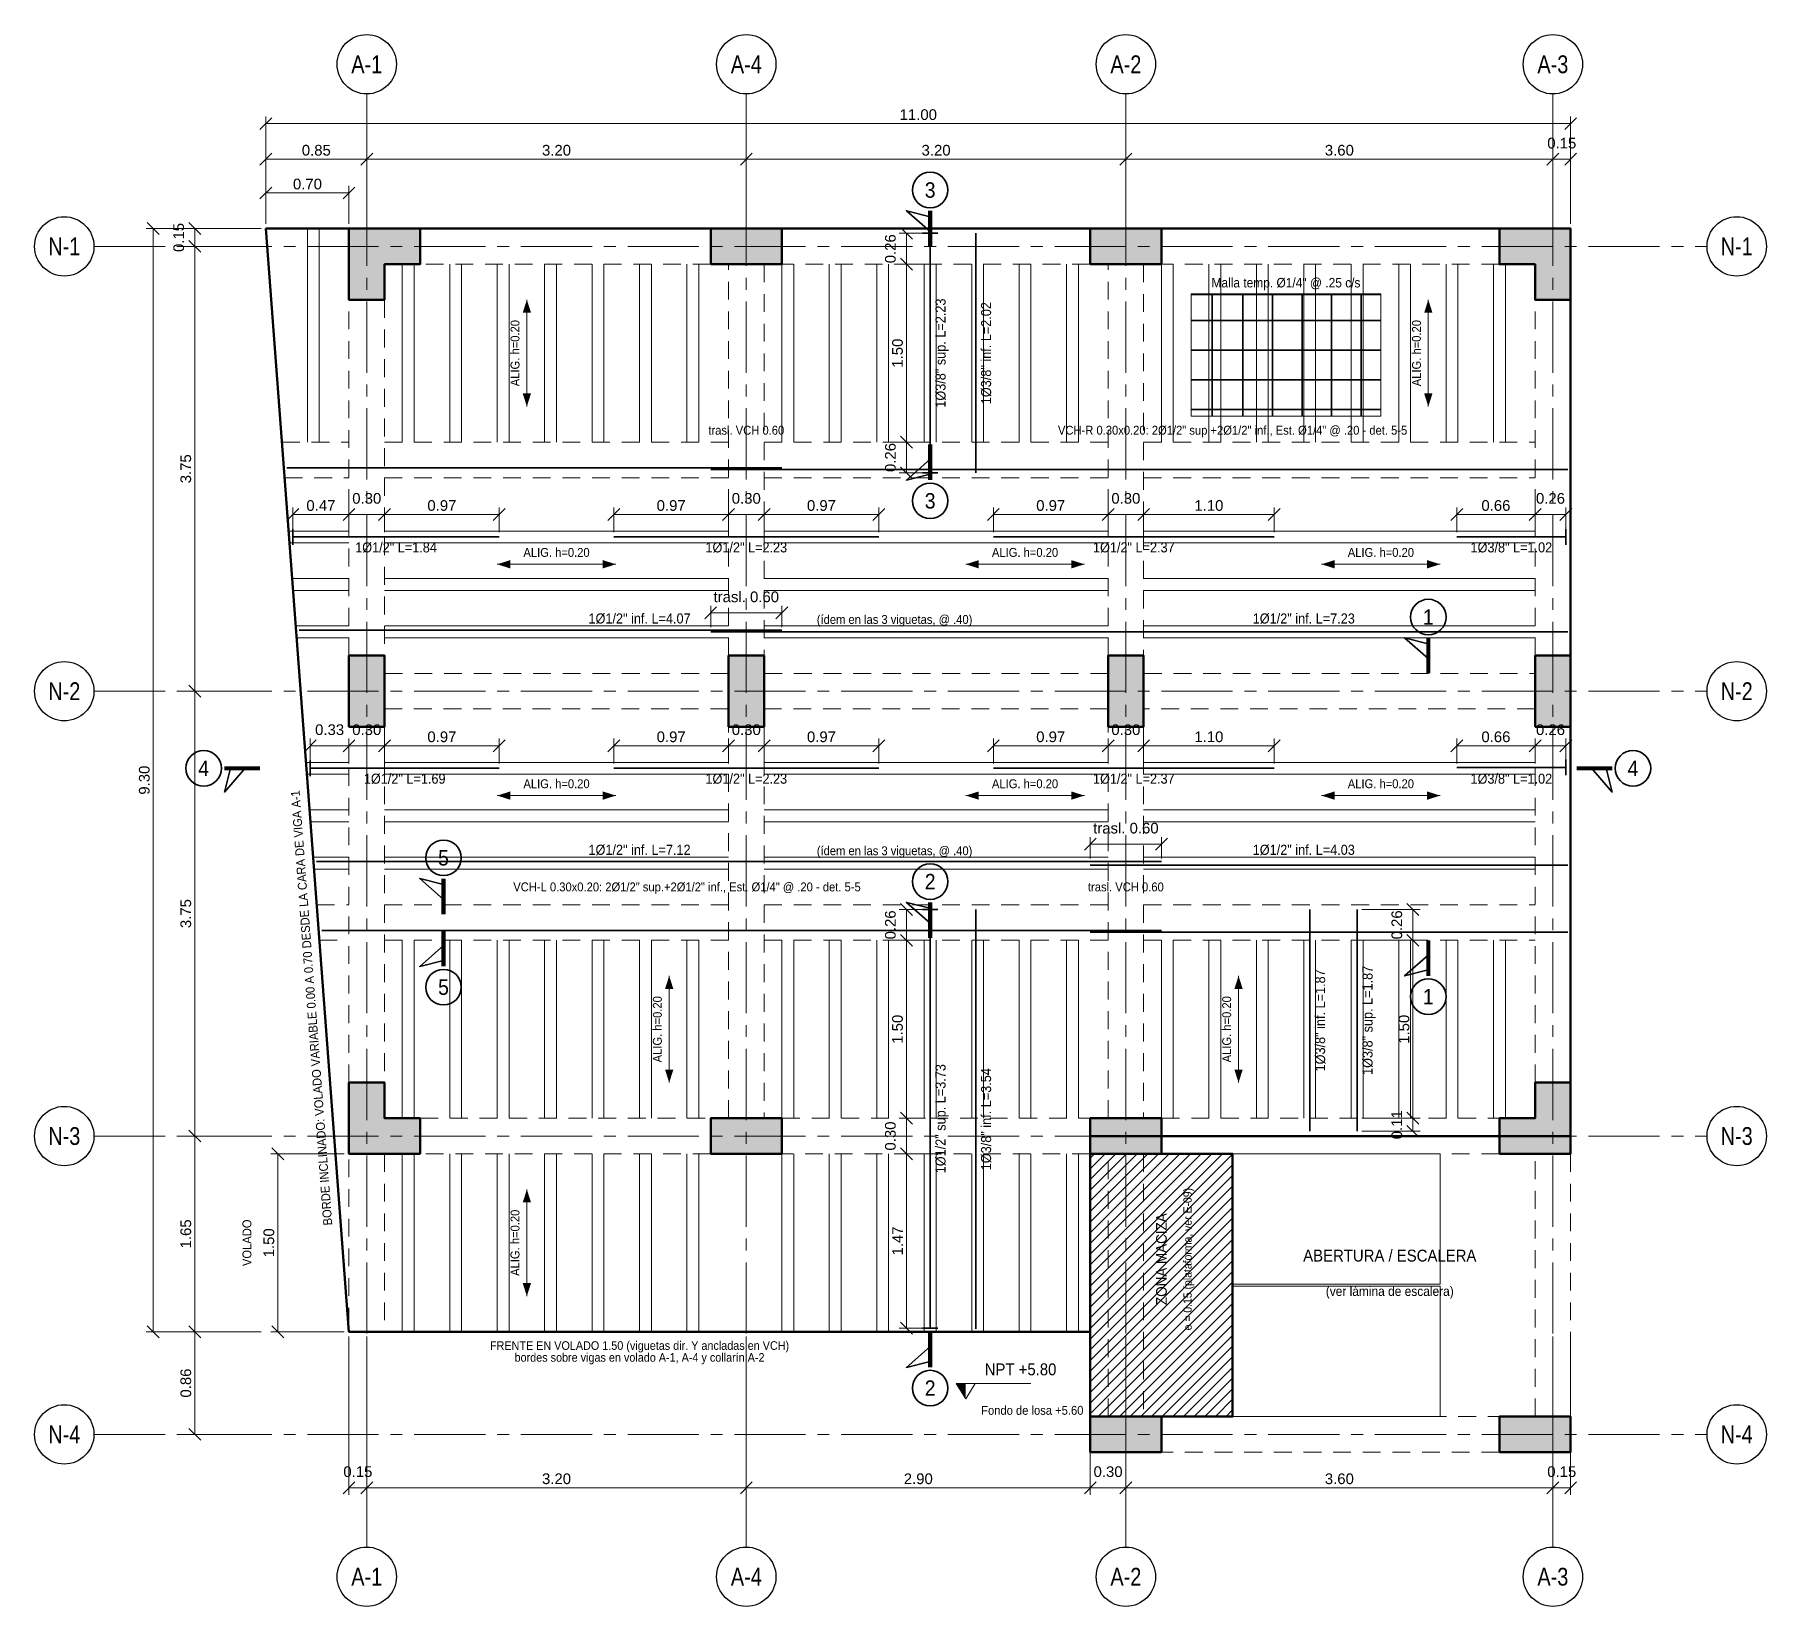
# Model space of a CAD drawing. Header units: metres. Extents: x -3 to 125, y -40 to 31.
# Drawn here: x -2.8 to 11.8, y -1.45 to 11.8 of the extents above; entities that cross this region are included whole.
import ezdxf
from ezdxf.enums import TextEntityAlignment as Align

# ---------------------------------------------------------------- set-up
doc = ezdxf.new("R2010")
doc.units = ezdxf.units.M
doc.linetypes.add('EJE50', pattern=[0.875, 0.6, -0.1, 0.075, -0.1])
doc.linetypes.add('OCULTA50', pattern=[0.225, 0.15, -0.075])
for name, color, linetype, lineweight in [('E-ACERO', 1, 'Continuous', 35), ('E-ACERO-TXT', 7, 'Continuous', 18), ('E-COLUMNA', 7, 'Continuous', 50), ('E-COLUMNA-ACH', 252, 'Continuous', 0), ('E-CORTE', 7, 'Continuous', 50), ('E-CORTE-ACH', 254, 'Continuous', 0), ('E-COTA', 7, 'Continuous', 13), ('E-EJES', 1, 'Continuous', 18), ('E-EJES-ID', 7, 'Continuous', 25), ('E-NIVEL', 7, 'Continuous', 18), ('E-OCULTO', 8, 'Continuous', 18), ('E-PROYECCION', 8, 'Continuous', 18), ('E-SECCION', 7, 'Continuous', 35), ('E-TEXTO', 7, 'Continuous', 18), ('E-TITULO', 7, 'Continuous', 35)]:
    doc.layers.add(name, color=color, linetype=linetype, lineweight=lineweight)
doc.styles.add('ARIAL', font='arial.ttf')
doc.dimstyles.new('COTA50', dxfattribs={"dimtxt": 0.09, "dimasz": 0.06, "dimexe": 0.06, "dimexo": 0.04, "dimgap": 0.03, "dimtad": 1, "dimzin": 0, "dimdsep": 46, "dimtxsty": 'ARIAL', "dimtsz": 0.05, "dimcen": 2.5, "dimclrd": 7, "dimclre": 7, "dimclrt": 7, "dimazin": 3, "dimtfac": 1, "dimtmove": 2, "dimatfit": 3, "dimlwd": 13, "dimlwe": 13})

msp = doc.modelspace()

# ---------------------------------------------------------------- texts
at = {"layer": 'E-ACERO-TXT', "style": 'ARIAL', "width": 0.9}
for s, height, p in [('Malla temp. Ø1/4" @ .25 c/s', 0.08, (7.75, 9.645)), ('1Ø1/2" inf. L=4.07', 0.085, (2.3, 6.81)), ('(ídem en las 3 viguetas, @ .40)', 0.075, (4.45, 6.81)), ('1Ø1/2" inf. L=7.23', 0.085, (7.9, 6.81)), ('1Ø1/2" inf. L=7.12', 0.085, (2.3, 4.86)), ('1Ø1/2" inf. L=4.03', 0.085, (7.9, 4.86)), ('(ídem en las 3 viguetas, @ .40)', 0.075, (4.45, 4.86))]:
    msp.add_text(s, height=height, dxfattribs=at).set_placement(p, align=Align.BOTTOM_CENTER)
for s, p in [('1Ø3/8" sup. L=2.23', (4.795, 9.115)), ('1Ø3/8" inf. L=2.02', (5.179, 9.115)), ('1Ø3/8" sup. L=1.87', (8.395, 3.49)), ('1Ø3/8" inf. L=1.87', (7.995, 3.49)), ('1Ø1/2" sup. L=3.73', (4.795, 2.661)), ('1Ø3/8" inf. L=3.54', (5.179, 2.657))]:
    msp.add_text(s, height=0.085, rotation=90, dxfattribs=at).set_placement(p, align=Align.TOP_CENTER)
for s, p in [('trasl. VCH 0.60', (3.2, 8.465)), ('VCH-R 0.30x0.20: 2Ø1/2" sup.+2Ø1/2" inf., Est. Ø1/4" @ .20 - det. 5-5', (7.3, 8.465)), ('VCH-L 0.30x0.20: 2Ø1/2" sup.+2Ø1/2" inf., Est. Ø1/4" @ .20 - det. 5-5', (2.7, 4.615)), ('trasl. VCH 0.60', (6.4, 4.615))]:
    msp.add_text(s, height=0.075, dxfattribs=at).set_placement(p, align=Align.MIDDLE_CENTER)
for s, p in [('1Ø1/2" L=1.84', (0.247, 7.52)), ('1Ø1/2" L=2.23', (3.2, 7.52)), ('1Ø1/2" L=2.37', (6.467, 7.52)), ('1Ø3/8" L=1.02', (9.65, 7.52)), ('1Ø1/2" L=1.69', (0.32, 5.57)), ('1Ø1/2" L=2.23', (3.2, 5.57)), ('1Ø1/2" L=2.37', (6.467, 5.57)), ('1Ø3/8" L=1.02', (9.65, 5.57))]:
    msp.add_text(s, height=0.085, dxfattribs=at).set_placement(p, align=Align.TOP_CENTER)
at = {"layer": 'E-EJES-ID', "style": 'ARIAL', "width": 0.8}
for s, p in [('A-1', (0, 11.55)), ('A-4', (3.2, 11.55)), ('A-2', (6.4, 11.55)), ('A-3', (10, 11.55)), ('N-1', (-2.55, 10.015)), ('N-1', (11.55, 10.015)), ('N-2', (-2.55, 6.265)), ('N-2', (11.55, 6.265)), ('N-3', (-2.55, 2.515)), ('N-3', (11.55, 2.515)), ('N-4', (-2.55, 0)), ('N-4', (11.55, 0)), ('A-1', (0, -1.2)), ('A-4', (3.2, -1.2)), ('A-2', (6.4, -1.2)), ('A-3', (10, -1.2))]:
    msp.add_text(s, height=0.15, dxfattribs=at).set_placement(p, align=Align.MIDDLE_CENTER)
at = {"layer": 'E-NIVEL', "style": 'ARIAL', "width": 0.9}
msp.add_text('NPT +5.80', height=0.1, dxfattribs=at).set_placement((5.21, 0.468), align=Align.BOTTOM_LEFT)
msp.add_text('Fondo de losa +5.60', height=0.075, dxfattribs=at).set_placement((5.18, 0.24), align=Align.TOP_LEFT)
at = {"layer": 'E-SECCION', "style": 'ARIAL', "width": 0.9}
for s, p in [('3', (4.75, 10.49)), ('3', (4.75, 7.87)), ('1', (8.95, 6.89)), ('4', (-1.375, 5.615)), ('4', (10.675, 5.615)), ('5', (0.647, 4.86)), ('2', (4.75, 4.66)), ('5', (0.647, 3.77)), ('1', (8.95, 3.69)), ('2', (4.75, 0.39))]:
    msp.add_text(s, height=0.13, dxfattribs=at).set_placement(p, align=Align.MIDDLE_CENTER)
at = {"layer": 'E-TEXTO', "style": 'ARIAL', "width": 0.9}
for s, rotation, p in [('ALIG. h=0.20', 90, (1.31, 9.115)), ('ALIG. h=0.20', 90, (8.91, 9.115)), ('BORDE INCLINADO: VOLADO VARIABLE 0.00 A 0.70 DESDE LA CARA DE VIGA A-1', 94.3045, (-0.406, 3.6)), ('ALIG. h=0.20', 90, (2.51, 3.415)), ('ALIG. h=0.20', 90, (7.31, 3.415)), ('VOLADO', 90, (-0.95, 1.615)), ('ALIG. h=0.20', 90, (1.31, 1.615))]:
    msp.add_text(s, height=0.075, rotation=rotation, dxfattribs=at).set_placement(p, align=Align.BOTTOM_CENTER)
for p in [(1.6, 7.375), (5.55, 7.375), (8.55, 7.375), (1.6, 5.425), (5.55, 5.425), (8.55, 5.425)]:
    msp.add_text('ALIG. h=0.20', height=0.075, dxfattribs=at).set_placement(p, align=Align.BOTTOM_CENTER)
msp.add_text('e = 0.15 (plataforma, ver E-09)', height=0.07, rotation=90, dxfattribs=at).set_placement((6.92, 1.477), align=Align.MIDDLE_CENTER)
for s, height, p in [('ABERTURA / ESCALERA', 0.1, (8.625, 1.507)), ('(ver lámina de escalera)', 0.08, (8.625, 1.207))]:
    msp.add_text(s, height=height, dxfattribs=at).set_placement(p, align=Align.MIDDLE_CENTER)
for s, p in [('FRENTE EN VOLADO 1.50 (viguetas dir. Y ancladas en VCH)', (2.3, 0.785)), ('bordes sobre vigas en volado A-1, A-4 y collarín A-2', (2.3, 0.685))]:
    msp.add_text(s, height=0.0725, dxfattribs=at).set_placement(p, align=Align.TOP_CENTER)
at = {"layer": 'E-TITULO', "style": 'ARIAL', "width": 0.9}
msp.add_text('ZONA MACIZA', height=0.09, rotation=90, dxfattribs=at).set_placement((6.7, 1.477), align=Align.MIDDLE_CENTER)

# ---------------------------------------------------------------- dimensions: what is measured, and where the dimension line sits
at = {"layer": 'E-COTA'}
for base, p1, p2 in [((-0.85, 11.05), (-0.85, 10.165), (10.15, 10.165)), ((-0.85, 10.75), (-0.85, 10.165), (0, 10.165)), ((0, 10.75), (0, 10.165), (3.2, 10.165)), ((3.2, 10.75), (3.2, 10.165), (6.4, 10.165)), ((6.4, 10.75), (6.4, 10.165), (10, 10.165)), ((10, 10.75), (10, 10.165), (10.15, 10.165)), ((-0.85, 10.465), (-0.85, 10.165), (-0.15, 10.165)), ((-0.623, 7.755), (-0.623, 7.565), (-0.15, 7.565)), ((-0.15, 7.755), (-0.15, 7.565), (0.15, 7.565)), ((0.15, 7.755), (0.15, 7.565), (1.117, 7.565)), ((2.083, 7.755), (2.083, 7.565), (3.05, 7.565)), ((3.05, 7.755), (3.05, 7.565), (3.35, 7.565)), ((3.35, 7.755), (3.35, 7.565), (4.317, 7.565)), ((5.283, 7.755), (5.283, 7.565), (6.25, 7.565)), ((6.25, 7.755), (6.25, 7.565), (6.55, 7.565)), ((6.55, 7.755), (6.55, 7.565), (7.65, 7.565)), ((9.19, 7.755), (9.19, 7.565), (9.85, 7.565)), ((9.85, 7.755), (9.85, 7.565), (10.11, 7.565)), ((-0.476, 5.805), (-0.476, 5.615), (-0.15, 5.615)), ((-0.15, 5.805), (-0.15, 5.615), (0.15, 5.615)), ((3.05, 5.805), (3.05, 5.615), (3.35, 5.615)), ((6.25, 5.805), (6.25, 5.615), (6.55, 5.615)), ((9.85, 5.805), (9.85, 5.615), (10.11, 5.615)), ((0.15, 5.805), (0.15, 5.615), (1.117, 5.615)), ((2.083, 5.805), (2.083, 5.615), (3.05, 5.615)), ((3.35, 5.805), (3.35, 5.615), (4.317, 5.615)), ((5.283, 5.805), (5.283, 5.615), (6.25, 5.615)), ((6.55, 5.805), (6.55, 5.615), (7.65, 5.615)), ((9.19, 5.805), (9.19, 5.615), (9.85, 5.615)), ((-0.15, -0.45), (-0.15, 0.865), (0, 0.865)), ((0, -0.45), (0, 0.865), (3.2, 0.865)), ((3.2, -0.45), (3.2, 0.865), (6.1, 0.865)), ((6.1, -0.45), (6.1, 0.865), (6.4, 0.865)), ((6.4, -0.45), (6.4, 0.865), (10, 0.865)), ((10, -0.45), (10, 0.865), (10.15, 0.865))]:
    msp.add_linear_dim(base=base, p1=p1, p2=p2, dimstyle='COTA50', override={"dimdec": 2}, dxfattribs=at).render()
for base, p1, p2 in [((-1.8, 0.865), (-0.85, 0.865), (-0.85, 10.165)), ((-1.45, 10.015), (-0.85, 10.015), (-0.85, 10.165)), ((4.55, 9.865), (4.75, 9.865), (4.75, 10.125)), ((-1.45, 6.265), (-0.85, 6.265), (-0.85, 10.015)), ((4.55, 8.365), (4.75, 8.365), (4.75, 9.865)), ((4.55, 8.105), (4.75, 8.105), (4.75, 8.365)), ((-1.45, 2.515), (-0.85, 2.515), (-0.85, 6.265)), ((4.55, 4.165), (4.75, 4.165), (4.75, 4.425)), ((8.82, 4.165), (8.35, 4.165), (8.35, 4.425)), ((4.55, 2.665), (4.75, 2.665), (4.75, 4.165)), ((8.82, 2.665), (8.35, 2.665), (8.35, 4.165)), ((4.55, 2.365), (4.75, 2.365), (4.75, 2.665)), ((8.82, 2.555), (8.35, 2.555), (8.35, 2.665)), ((-1.45, 0.865), (-0.85, 0.865), (-0.85, 2.515)), ((-0.75, 0.865), (-0.15, 0.865), (-0.15, 2.365)), ((4.55, 0.896), (4.75, 0.896), (4.75, 2.365)), ((-1.45, 0), (-0.85, 0), (-0.85, 0.86496))]:
    msp.add_linear_dim(base=base, p1=p1, p2=p2, angle=90, dimstyle='COTA50', override={"dimdec": 2}, dxfattribs=at).render()
for base, p1, p2 in [((2.9, 6.925), (2.9, 6.765), (3.5, 6.765)), ((6.1, 4.975), (6.1, 4.815), (6.7, 4.815))]:
    msp.add_linear_dim(base=base, p1=p1, p2=p2, text='trasl. 0.60', dimstyle='COTA50', override={"dimdec": 2}, dxfattribs=at).render()

# ---------------------------------------------------------------- hatches: boundary and pattern name
at = {"layer": 'E-COLUMNA-ACH'}
for points in [[(-0.15, 10.165), (0.45, 10.165), (0.45, 9.865), (0.15, 9.865), (0.15, 9.565), (-0.15, 9.565)], [(2.9, 9.865), (2.9, 10.165), (3.5, 10.165), (3.5, 9.865)], [(6.1, 9.865), (6.1, 10.165), (6.7, 10.165), (6.7, 9.865)], [(9.55, 10.165), (10.15, 10.165), (10.15, 9.565), (9.85, 9.565), (9.85, 9.865), (9.55, 9.865)], [(-0.15, 5.965), (-0.15, 6.565), (0.15, 6.565), (0.15, 5.965)], [(3.05, 5.965), (3.05, 6.565), (3.35, 6.565), (3.35, 5.965)], [(6.25, 5.965), (6.25, 6.565), (6.55, 6.565), (6.55, 5.965)], [(9.85, 5.965), (9.85, 6.565), (10.15, 6.565), (10.15, 5.965)], [(-0.15, 2.965), (0.15, 2.965), (0.15, 2.665), (0.45, 2.665), (0.45, 2.365), (-0.15, 2.365)], [(9.55, 2.365), (9.55, 2.665), (9.85, 2.665), (9.85, 2.965), (10.15, 2.965), (10.15, 2.365)], [(2.9, 2.365), (2.9, 2.665), (3.5, 2.665), (3.5, 2.365)], [(6.1, 2.365), (6.1, 2.665), (6.7, 2.665), (6.7, 2.365)], [(6.1, -0.15), (6.1, 0.15), (6.7, 0.15), (6.7, -0.15)], [(9.55, -0.15), (9.55, 0.15), (10.15, 0.15), (10.15, -0.15)]]:
    msp.add_hatch(color=256, dxfattribs=at).paths.add_polyline_path(points)
at = {"layer": 'E-CORTE-ACH'}
h = msp.add_hatch(dxfattribs=at)
h.set_pattern_fill('ANSI31', color=8, scale=0.02)
h.paths.add_polyline_path([(6.1, 2.365), (7.3, 2.365), (7.3, 0.15), (6.1, 0.15)])
at = {"layer": 'E-NIVEL'}
msp.add_hatch(color=7, dxfattribs=at).paths.add_polyline_path([(5.05, 0.3), (4.97, 0.428), (5.05, 0.428)])
at = {"layer": 'E-TEXTO'}
for points in [[(1.35, 9.565), (1.315, 9.455), (1.385, 9.455)], [(8.95, 9.565), (8.915, 9.455), (8.985, 9.455)], [(1.35, 8.665), (1.315, 8.775), (1.385, 8.775)], [(8.95, 8.665), (8.915, 8.775), (8.985, 8.775)], [(1.1, 7.335), (1.21, 7.37), (1.21, 7.3)], [(2.1, 7.335), (1.99, 7.37), (1.99, 7.3)], [(5.05, 7.335), (5.16, 7.37), (5.16, 7.3)], [(6.05, 7.335), (5.94, 7.37), (5.94, 7.3)], [(8.05, 7.335), (8.16, 7.37), (8.16, 7.3)], [(9.05, 7.335), (8.94, 7.37), (8.94, 7.3)], [(1.1, 5.385), (1.21, 5.42), (1.21, 5.35)], [(2.1, 5.385), (1.99, 5.42), (1.99, 5.35)], [(5.05, 5.385), (5.16, 5.42), (5.16, 5.35)], [(6.05, 5.385), (5.94, 5.42), (5.94, 5.35)], [(8.05, 5.385), (8.16, 5.42), (8.16, 5.35)], [(9.05, 5.385), (8.94, 5.42), (8.94, 5.35)], [(2.55, 3.865), (2.515, 3.755), (2.585, 3.755)], [(7.35, 3.865), (7.315, 3.755), (7.385, 3.755)], [(2.55, 2.965), (2.515, 3.075), (2.585, 3.075)], [(7.35, 2.965), (7.315, 3.075), (7.385, 3.075)], [(1.35, 2.065), (1.315, 1.955), (1.385, 1.955)], [(1.35, 1.165), (1.315, 1.275), (1.385, 1.275)]]:
    msp.add_hatch(color=7, dxfattribs=at).paths.add_polyline_path(points)

# ---------------------------------------------------------------- linework, layer by layer
at = {"layer": 'E-ACERO'}
for p, q in [((4.815, 10.125), (4.685, 10.125)), ((4.685, 8.105), (4.815, 8.105)), ((-0.623, 7.63), (-0.623, 7.5)), ((10.11, 7.5), (10.11, 7.63)), ((-0.476, 5.68), (-0.476, 5.55)), ((10.11, 5.558), (10.11, 5.688)), ((4.815, 4.425), (4.685, 4.425)), ((4.685, 0.896), (4.815, 0.896))]:
    msp.add_line(p, q, dxfattribs=at)
for points in [[(4.75, 10.125), (4.75, 10.115), (4.75, 10.092), (4.75, 8.138), (4.75, 8.115), (4.75, 8.105)], [(5.134, 10.125), (5.134, 8.105)], [(8.55, 9.61), (6.95, 9.61)], [(7.129, 8.585), (7.129, 9.615)], [(7.387, 8.585), (7.387, 9.615)], [(7.636, 8.585), (7.636, 9.615)], [(7.885, 8.585), (7.885, 9.615)], [(8.134, 8.585), (8.134, 9.615)], [(8.383, 8.585), (8.383, 9.615)], [(8.55, 9.39), (6.95, 9.39)], [(8.55, 9.14), (6.95, 9.14)], [(8.55, 8.89), (6.95, 8.89)], [(8.55, 8.64), (6.95, 8.64)], [(3.5, 8.148), (-0.673, 8.148)], [(10.125, 8.133), (2.9, 8.133)], [(1.117, 7.565), (-0.578, 7.565), (-0.61, 7.565), (-0.623, 7.565)], [(4.317, 7.565), (2.083, 7.565)], [(7.65, 7.565), (5.283, 7.565)], [(10.11, 7.565), (10.1, 7.565), (10.077, 7.565), (9.19, 7.565)], [(3.5, 6.78), (-0.57, 6.78)], [(10.125, 6.765), (2.9, 6.765)], [(1.117, 5.615), (-0.432, 5.615), (-0.463, 5.615), (-0.476, 5.615)], [(4.317, 5.615), (2.083, 5.615)], [(7.65, 5.615), (5.283, 5.615)], [(10.11, 5.623), (10.1, 5.623), (10.077, 5.623), (9.19, 5.623)], [(6.7, 4.83), (-0.423, 4.83)], [(10.125, 4.799), (6.1, 4.799)], [(4.75, 0.896), (4.75, 0.909), (4.75, 0.941), (4.75, 4.381), (4.75, 4.412), (4.75, 4.425)], [(5.134, 0.89), (5.134, 4.425)], [(7.95, 2.555), (7.95, 4.425)], [(8.35, 2.555), (8.35, 4.425)], [(6.7, 4.248), (-0.38, 4.248)], [(10.125, 4.233), (6.1, 4.233)]]:
    msp.add_lwpolyline(points, dxfattribs=at)
at = {"layer": 'E-COLUMNA'}
for points in [[(-0.15, 10.165), (0.45, 10.165), (0.45, 9.865), (0.15, 9.865), (0.15, 9.565), (-0.15, 9.565), (-0.15, 10.165)], [(2.9, 9.865), (2.9, 10.165), (3.5, 10.165), (3.5, 9.865), (2.9, 9.865)], [(6.1, 9.865), (6.1, 10.165), (6.7, 10.165), (6.7, 9.865), (6.1, 9.865)], [(9.55, 10.165), (10.15, 10.165), (10.15, 9.565), (9.85, 9.565), (9.85, 9.865), (9.55, 9.865), (9.55, 10.165)], [(-0.15, 5.965), (-0.15, 6.565), (0.15, 6.565), (0.15, 5.965), (-0.15, 5.965)], [(3.05, 5.965), (3.05, 6.565), (3.35, 6.565), (3.35, 5.965), (3.05, 5.965)], [(6.25, 5.965), (6.25, 6.565), (6.55, 6.565), (6.55, 5.965), (6.25, 5.965)], [(9.85, 5.965), (9.85, 6.565), (10.15, 6.565), (10.15, 5.965), (9.85, 5.965)], [(-0.15, 2.965), (0.15, 2.965), (0.15, 2.665), (0.45, 2.665), (0.45, 2.365), (-0.15, 2.365), (-0.15, 2.965)], [(9.55, 2.365), (9.55, 2.665), (9.85, 2.665), (9.85, 2.965), (10.15, 2.965), (10.15, 2.365), (9.55, 2.365)], [(2.9, 2.365), (2.9, 2.665), (3.5, 2.665), (3.5, 2.365), (2.9, 2.365)], [(6.1, 2.365), (6.1, 2.665), (6.7, 2.665), (6.7, 2.365), (6.1, 2.365)], [(6.1, -0.15), (6.1, 0.15), (6.7, 0.15), (6.7, -0.15), (6.1, -0.15)], [(9.55, -0.15), (9.55, 0.15), (10.15, 0.15), (10.15, -0.15), (9.55, -0.15)]]:
    msp.add_lwpolyline(points, dxfattribs=at)
at = {"layer": 'E-CORTE'}
for points in [[(-0.85, 10.165), (10.15, 10.165), (10.15, 2.515), (6.1, 2.515), (6.1, 0.865), (-0.15, 0.865), (-0.85, 10.165)], [(6.1, 2.365), (7.3, 2.365), (7.3, 0.15), (6.1, 0.15), (6.1, 2.365)]]:
    msp.add_lwpolyline(points, dxfattribs=at)
at = {"layer": 'E-EJES', "linetype": 'EJE50'}
for p, q in [((0, -0.95), (0, 11.3)), ((3.2, -0.95), (3.2, 11.3)), ((6.4, -0.95), (6.4, 11.3)), ((10, -0.95), (10, 11.3)), ((-2.3, 10.015), (11.3, 10.015)), ((-2.3, 6.265), (11.3, 6.265)), ((-2.3, 2.515), (11.3, 2.515)), ((-2.3, 0), (11.3, 0))]:
    msp.add_line(p, q, dxfattribs=at)
at = {"layer": 'E-EJES-ID'}
for centre in [(0, 11.55), (3.2, 11.55), (6.4, 11.55), (10, 11.55), (-2.55, 10.015), (11.55, 10.015), (-2.55, 6.265), (11.55, 6.265), (-2.55, 2.515), (11.55, 2.515), (-2.55, 0), (11.55, 0), (0, -1.2), (3.2, -1.2), (6.4, -1.2), (10, -1.2)]:
    msp.add_circle(centre, 0.25, dxfattribs=at)
at = {"layer": 'E-NIVEL'}
msp.add_line((4.97, 0.428), (5.6, 0.428), dxfattribs=at)
msp.add_lwpolyline([(5.05, 0.3), (4.97, 0.428), (5.13, 0.428)], close=True, dxfattribs=at)
at = {"layer": 'E-OCULTO', "linetype": 'OCULTA50'}
for points in [[(2.898, 9.865), (0.452, 9.865)], [(3.05, 6.567), (3.05, 9.863)], [(3.35, 9.863), (3.35, 6.567)], [(6.098, 9.865), (3.502, 9.865)], [(6.25, 6.567), (6.25, 9.863)], [(6.55, 9.863), (6.55, 6.567)], [(9.548, 9.865), (6.702, 9.865)], [(-0.15, 6.567), (-0.15, 9.563)], [(0.15, 9.563), (0.15, 6.567)], [(9.85, 6.567), (9.85, 9.563)], [(-0.715, 8.365), (-0.15, 8.365)], [(0.15, 8.365), (3.05, 8.365)], [(3.35, 8.365), (6.25, 8.365)], [(6.55, 8.365), (9.85, 8.365)], [(-0.692, 8.065), (-0.15, 8.065)], [(0.15, 8.065), (3.05, 8.065)], [(3.35, 8.065), (6.25, 8.065)], [(6.55, 8.065), (9.85, 8.065)], [(0.152, 6.415), (3.048, 6.415)], [(3.352, 6.415), (6.248, 6.415)], [(6.552, 6.415), (9.848, 6.415)], [(3.048, 6.115), (0.152, 6.115)], [(6.248, 6.115), (3.352, 6.115)], [(9.848, 6.115), (6.552, 6.115)], [(-0.15, 2.967), (-0.15, 5.963)], [(0.15, 5.963), (0.15, 2.967)], [(3.05, 2.667), (3.05, 5.963)], [(3.35, 5.963), (3.35, 2.667)], [(6.25, 2.667), (6.25, 5.963)], [(6.55, 5.963), (6.55, 2.667)], [(9.85, 2.967), (9.85, 5.963)], [(-0.421, 4.465), (-0.15, 4.465)], [(0.15, 4.465), (3.05, 4.465)], [(3.35, 4.465), (6.25, 4.465)], [(6.55, 4.465), (9.85, 4.465)], [(-0.398, 4.165), (-0.15, 4.165)], [(0.15, 4.165), (3.05, 4.165)], [(3.35, 4.165), (6.25, 4.165)], [(6.55, 4.165), (9.85, 4.165)], [(0.452, 2.665), (2.898, 2.665)], [(3.502, 2.665), (6.098, 2.665)], [(6.702, 2.665), (9.548, 2.665)], [(-0.15, 0.918), (-0.15, 2.363)], [(0.15, 2.363), (0.15, 0.869)], [(2.898, 2.365), (0.452, 2.365)], [(6.096, 2.365), (3.502, 2.365)], [(6.25, 0.152), (6.25, 2.363)], [(6.55, 2.363), (6.55, 0.152)], [(9.548, 2.365), (6.702, 2.365)], [(9.85, 0.152), (9.85, 2.363)], [(10.15, 2.363), (10.15, 0.152)], [(6.702, 0.15), (9.548, 0.15)], [(9.548, -0.15), (6.702, -0.15)]]:
    msp.add_lwpolyline(points, dxfattribs=at)
at = {"layer": 'E-PROYECCION'}
for points in [[(-0.5, 8.365), (-0.5, 10.165)], [(-0.4, 8.365), (-0.4, 10.165)], [(0.3, 8.365), (0.3, 9.865)], [(0.4, 8.365), (0.4, 9.865)], [(0.7, 8.365), (0.7, 9.865)], [(0.8, 8.365), (0.8, 9.865)], [(1.1, 8.365), (1.1, 9.865)], [(1.2, 8.365), (1.2, 9.865)], [(1.5, 8.365), (1.5, 9.865)], [(1.6, 8.365), (1.6, 9.865)], [(1.9, 8.365), (1.9, 9.865)], [(2, 8.365), (2, 9.865)], [(2.3, 8.365), (2.3, 9.865)], [(2.4, 8.365), (2.4, 9.865)], [(2.7, 8.365), (2.7, 9.865)], [(2.8, 8.365), (2.8, 9.865)], [(3.5, 8.365), (3.5, 9.865)], [(3.6, 8.365), (3.6, 9.865)], [(3.9, 8.365), (3.9, 9.865)], [(4, 8.365), (4, 9.865)], [(4.3, 8.365), (4.3, 9.865)], [(4.4, 8.365), (4.4, 9.865)], [(4.7, 8.365), (4.7, 9.865)], [(4.8, 8.365), (4.8, 9.865)], [(5.1, 8.365), (5.1, 9.865)], [(5.2, 8.365), (5.2, 9.865)], [(5.5, 8.365), (5.5, 9.865)], [(5.6, 8.365), (5.6, 9.865)], [(5.9, 8.365), (5.9, 9.865)], [(6, 8.365), (6, 9.865)], [(6.7, 8.365), (6.7, 9.865)], [(6.8, 8.365), (6.8, 9.865)], [(7.1, 8.365), (7.1, 9.865)], [(7.2, 8.365), (7.2, 9.865)], [(7.5, 8.365), (7.5, 9.865)], [(7.6, 8.365), (7.6, 9.865)], [(7.9, 8.365), (7.9, 9.865)], [(8, 8.365), (8, 9.865)], [(8.3, 8.365), (8.3, 9.865)], [(8.4, 8.365), (8.4, 9.865)], [(8.7, 8.365), (8.7, 9.865)], [(8.8, 8.365), (8.8, 9.865)], [(9.1, 8.365), (9.1, 9.865)], [(9.2, 8.365), (9.2, 9.865)], [(9.5, 8.365), (9.5, 9.865)], [(9.6, 8.365), (9.6, 9.865)], [(-0.654, 7.615), (-0.15, 7.615)], [(0.15, 7.615), (3.05, 7.615)], [(3.35, 7.615), (6.25, 7.615)], [(6.55, 7.615), (9.85, 7.615)], [(-0.654, 7.515), (-0.15, 7.515)], [(0.15, 7.515), (3.05, 7.515)], [(3.35, 7.515), (6.25, 7.515)], [(6.55, 7.515), (9.85, 7.515)], [(-0.624, 7.215), (-0.15, 7.215)], [(0.15, 7.215), (3.05, 7.215)], [(3.35, 7.215), (6.25, 7.215)], [(6.55, 7.215), (9.85, 7.215)], [(-0.624, 7.115), (-0.15, 7.115)], [(0.15, 7.115), (3.05, 7.115)], [(3.35, 7.115), (6.25, 7.115)], [(6.55, 7.115), (9.85, 7.115)], [(-0.594, 6.815), (-0.15, 6.815)], [(0.15, 6.815), (3.05, 6.815)], [(3.35, 6.815), (6.25, 6.815)], [(6.55, 6.815), (9.85, 6.815)], [(-0.594, 6.715), (-0.15, 6.715)], [(0.15, 6.715), (3.05, 6.715)], [(3.35, 6.715), (6.25, 6.715)], [(6.55, 6.715), (9.85, 6.715)], [(-0.508, 5.665), (-0.15, 5.665)], [(-0.508, 5.565), (-0.15, 5.565)], [(0.15, 5.665), (3.05, 5.665)], [(0.15, 5.565), (3.05, 5.565)], [(3.35, 5.665), (6.25, 5.665)], [(3.35, 5.565), (6.25, 5.565)], [(6.55, 5.665), (9.85, 5.665)], [(6.55, 5.565), (9.85, 5.565)], [(-0.477, 5.265), (-0.15, 5.265)], [(0.15, 5.265), (3.05, 5.265)], [(3.35, 5.265), (6.25, 5.265)], [(6.55, 5.265), (9.85, 5.265)], [(-0.477, 5.165), (-0.15, 5.165)], [(0.15, 5.165), (3.05, 5.165)], [(3.35, 5.165), (6.25, 5.165)], [(6.55, 5.165), (9.85, 5.165)], [(-0.447, 4.865), (-0.15, 4.865)], [(0.15, 4.865), (3.05, 4.865)], [(3.35, 4.865), (6.25, 4.865)], [(6.55, 4.865), (9.85, 4.865)], [(-0.447, 4.765), (-0.15, 4.765)], [(0.15, 4.765), (3.05, 4.765)], [(3.35, 4.765), (6.25, 4.765)], [(6.55, 4.765), (9.85, 4.765)], [(0.3, 2.665), (0.3, 4.165)], [(0.4, 2.665), (0.4, 4.165)], [(0.7, 2.665), (0.7, 4.165)], [(0.8, 2.665), (0.8, 4.165)], [(1.1, 2.665), (1.1, 4.165)], [(1.2, 2.665), (1.2, 4.165)], [(1.5, 2.665), (1.5, 4.165)], [(1.6, 2.665), (1.6, 4.165)], [(1.9, 2.665), (1.9, 4.165)], [(2, 2.665), (2, 4.165)], [(2.3, 2.665), (2.3, 4.165)], [(2.4, 2.665), (2.4, 4.165)], [(2.7, 2.665), (2.7, 4.165)], [(2.8, 2.665), (2.8, 4.165)], [(3.5, 2.665), (3.5, 4.165)], [(3.6, 2.665), (3.6, 4.165)], [(3.9, 2.665), (3.9, 4.165)], [(4, 2.665), (4, 4.165)], [(4.3, 2.665), (4.3, 4.165)], [(4.4, 2.665), (4.4, 4.165)], [(4.7, 2.665), (4.7, 4.165)], [(4.8, 2.665), (4.8, 4.165)], [(5.1, 2.665), (5.1, 4.165)], [(5.2, 2.665), (5.2, 4.165)], [(5.5, 2.665), (5.5, 4.165)], [(5.6, 2.665), (5.6, 4.165)], [(5.9, 2.665), (5.9, 4.165)], [(6, 2.665), (6, 4.165)], [(6.7, 2.665), (6.7, 4.165)], [(6.8, 2.665), (6.8, 4.165)], [(7.1, 2.665), (7.1, 4.165)], [(7.2, 2.665), (7.2, 4.165)], [(7.5, 2.665), (7.5, 4.165)], [(7.6, 2.665), (7.6, 4.165)], [(7.9, 2.665), (7.9, 4.165)], [(8, 2.665), (8, 4.165)], [(8.3, 2.665), (8.3, 4.165)], [(8.4, 2.665), (8.4, 4.165)], [(8.7, 2.665), (8.7, 4.165)], [(8.8, 2.665), (8.8, 4.165)], [(9.1, 2.665), (9.1, 4.165)], [(9.2, 2.665), (9.2, 4.165)], [(9.5, 2.665), (9.5, 4.165)], [(9.6, 2.665), (9.6, 4.165)], [(0.3, 0.865), (0.3, 2.365)], [(0.4, 0.865), (0.4, 2.365)], [(0.7, 0.865), (0.7, 2.365)], [(0.8, 0.865), (0.8, 2.365)], [(1.1, 0.865), (1.1, 2.365)], [(1.2, 0.865), (1.2, 2.365)], [(1.5, 0.865), (1.5, 2.365)], [(1.6, 0.865), (1.6, 2.365)], [(1.9, 0.865), (1.9, 2.365)], [(2, 0.865), (2, 2.365)], [(2.3, 0.865), (2.3, 2.365)], [(2.4, 0.865), (2.4, 2.365)], [(2.7, 0.865), (2.7, 2.365)], [(2.8, 0.865), (2.8, 2.365)], [(3.5, 0.865), (3.5, 2.365)], [(3.6, 0.865), (3.6, 2.365)], [(3.9, 0.865), (3.9, 2.365)], [(4, 0.865), (4, 2.365)], [(4.3, 0.865), (4.3, 2.365)], [(4.4, 0.865), (4.4, 2.365)], [(4.7, 0.865), (4.7, 2.365)], [(4.8, 0.865), (4.8, 2.365)], [(5.1, 0.865), (5.1, 2.365)], [(5.2, 0.865), (5.2, 2.365)], [(5.5, 0.865), (5.5, 2.365)], [(5.6, 0.865), (5.6, 2.365)], [(5.9, 0.865), (5.9, 2.365)], [(6, 0.865), (6, 2.365)], [(6.1, 2.365), (7.3, 2.365), (7.3, 0.15), (6.1, 0.15), (6.1, 2.365)], [(7.3, 1.265), (7.3, 2.365), (9.05, 2.365), (9.05, 1.265), (7.3, 1.265)], [(7.3, 1.25), (9.05, 1.25), (9.05, 0.15), (7.3, 0.15), (7.3, 1.25)]]:
    msp.add_lwpolyline(points, dxfattribs=at)
at = {"layer": 'E-SECCION'}
for points in [[(4.75, 10.265), (4.55, 10.315), (4.75, 10.14)], [(4.75, 8.095), (4.55, 8.045), (4.75, 8.22)], [(8.95, 6.665), (8.75, 6.715), (8.95, 6.54)], [(-1.15, 5.615), (-1.2, 5.415), (-1.025, 5.615)], [(10.45, 5.615), (10.5, 5.415), (10.325, 5.615)], [(0.647, 4.635), (0.447, 4.685), (0.647, 4.51)], [(4.75, 4.435), (4.55, 4.485), (4.75, 4.31)], [(0.647, 3.995), (0.447, 3.945), (0.647, 4.12)], [(8.95, 3.915), (8.75, 3.865), (8.95, 4.04)], [(4.75, 0.615), (4.55, 0.565), (4.75, 0.74)]]:
    msp.add_lwpolyline(points, dxfattribs=at)
at = {"layer": 'E-SECCION', "const_width": 0.035}
for points in [[(4.75, 10.315), (4.75, 10.015)], [(4.75, 8.045), (4.75, 8.345)], [(8.95, 6.715), (8.95, 6.415)], [(-1.2, 5.615), (-0.9, 5.615)], [(10.5, 5.615), (10.2, 5.615)], [(0.647, 4.685), (0.647, 4.385)], [(4.75, 4.485), (4.75, 4.185)], [(0.647, 3.945), (0.647, 4.245)], [(8.95, 3.865), (8.95, 4.165)], [(4.75, 0.565), (4.75, 0.865)]]:
    msp.add_lwpolyline(points, dxfattribs=at)
at = {"layer": 'E-SECCION'}
for centre in [(4.75, 10.49), (4.75, 7.87), (8.95, 6.89), (-1.375, 5.615), (10.675, 5.615), (0.647, 4.86), (4.75, 4.66), (0.647, 3.77), (8.95, 3.69), (4.75, 0.39)]:
    msp.add_circle(centre, 0.15, dxfattribs=at)
at = {"layer": 'E-TEXTO'}
for p, q in [((1.35, 8.665), (1.35, 9.565)), ((8.95, 8.665), (8.95, 9.565)), ((1.1, 7.335), (2.1, 7.335)), ((5.05, 7.335), (6.05, 7.335)), ((8.05, 7.335), (9.05, 7.335)), ((1.1, 5.385), (2.1, 5.385)), ((5.05, 5.385), (6.05, 5.385)), ((8.05, 5.385), (9.05, 5.385)), ((2.55, 2.965), (2.55, 3.865)), ((7.35, 2.965), (7.35, 3.865)), ((1.35, 1.165), (1.35, 2.065))]:
    msp.add_line(p, q, dxfattribs=at)
msp.add_lwpolyline([(8.55, 8.585), (8.55, 9.615), (6.95, 9.615), (6.95, 8.585), (8.55, 8.585)], dxfattribs=at)

msp.set_redraw_order([(e.dxf.handle, doc.entitydb.next_handle()) for e in msp.query("TEXT MTEXT ATTDEF DIMENSION ARC_DIMENSION")])  # texts and dimensions are drawn at this point

doc.saveas('drawing.dxf')
